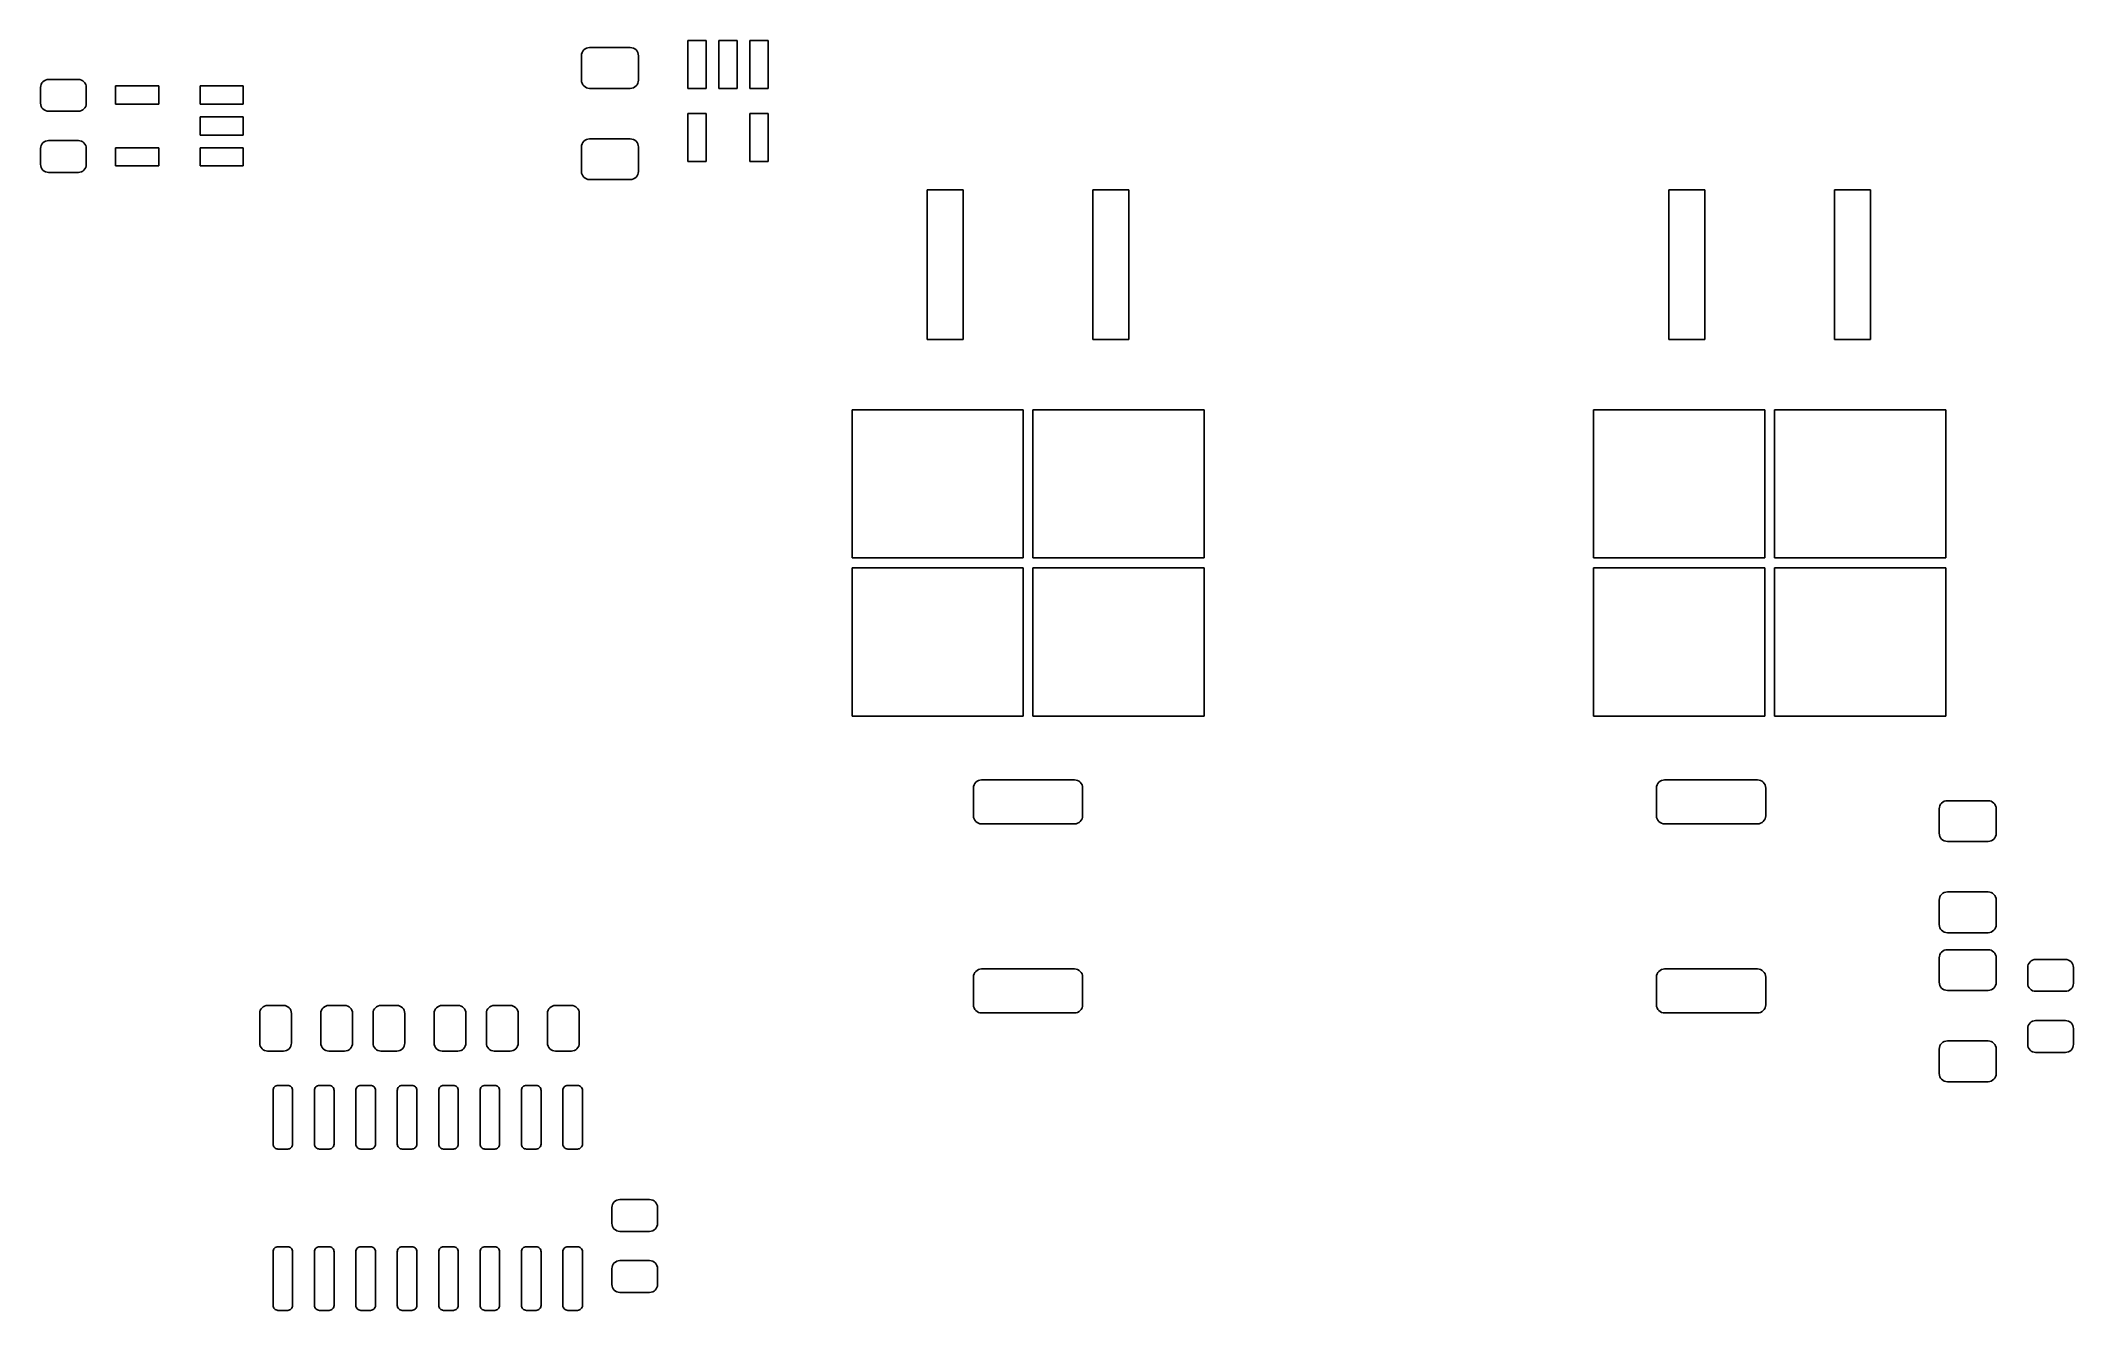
# Model space of a CAD drawing. Extents: x 123 to 185.4, y -112 to -73.1.
import ezdxf

# ---------------------------------------------------------------- set-up
doc = ezdxf.new("R2010")
doc.units = 0
doc.layers.add('BLACK', color=7, linetype='CONTINUOUS')

msp = doc.modelspace()

# ---------------------------------------------------------------- linework, layer by layer
at = {"layer": 'BLACK', "linetype": 'CONTINUOUS'}
for p, q in [((139.587, -73.539), (139.592, -73.4902)), ((139.587, -74.289), (139.587, -73.539)), ((139.592, -73.4902), (139.606, -73.4433)), ((139.606, -73.4433), (139.629, -73.4001)), ((139.629, -73.4001), (139.66, -73.3622)), ((139.66, -73.3622), (139.698, -73.3311)), ((139.698, -73.3311), (139.741, -73.308)), ((139.741, -73.308), (139.788, -73.2938)), ((139.788, -73.2938), (139.837, -73.289)), ((139.837, -73.289), (141.087, -73.289)), ((141.087, -73.289), (141.136, -73.2938)), ((141.136, -73.2938), (141.183, -73.308)), ((141.183, -73.308), (141.226, -73.3311)), ((141.226, -73.3311), (141.264, -73.3622)), ((141.264, -73.3622), (141.295, -73.4001)), ((141.295, -73.4001), (141.318, -73.4433)), ((141.318, -73.4433), (141.332, -73.4902)), ((141.332, -73.4902), (141.337, -73.539)), ((141.337, -73.539), (141.337, -74.289)), ((142.855, -74.549), (142.855, -73.0758)), ((142.855, -73.0758), (143.413, -73.0758)), ((143.413, -73.0758), (143.413, -74.549)), ((143.805, -74.549), (143.805, -73.0758)), ((143.805, -73.0758), (144.363, -73.0758)), ((144.363, -73.0758), (144.363, -74.549)), ((144.755, -74.549), (144.755, -73.0758)), ((144.755, -73.0758), (145.313, -73.0758)), ((145.313, -73.0758), (145.313, -74.549)), ((122.998, -74.5108), (123.003, -74.4632)), ((122.998, -74.9982), (122.998, -74.5108)), ((123.003, -74.4632), (123.017, -74.4175)), ((123.017, -74.4175), (123.039, -74.3753)), ((123.039, -74.3753), (123.069, -74.3384)), ((123.069, -74.3384), (123.106, -74.3081)), ((123.106, -74.3081), (123.148, -74.2856)), ((123.148, -74.2856), (123.194, -74.2717)), ((123.194, -74.2717), (123.242, -74.267)), ((123.242, -74.267), (124.154, -74.267)), ((124.154, -74.267), (124.202, -74.2717)), ((124.202, -74.2717), (124.248, -74.2856)), ((124.248, -74.2856), (124.29, -74.3081)), ((124.29, -74.3081), (124.327, -74.3384)), ((124.327, -74.3384), (124.357, -74.3753)), ((124.357, -74.3753), (124.379, -74.4175)), ((124.379, -74.4175), (124.393, -74.4632)), ((124.393, -74.4632), (124.398, -74.5108)), ((124.398, -74.5108), (124.398, -74.9982)), ((125.298, -75.0214), (125.298, -74.4626)), ((125.298, -74.4626), (126.619, -74.4626)), ((126.619, -74.4626), (126.619, -75.0214)), ((127.889, -75.0214), (127.889, -74.4626)), ((127.889, -74.4626), (129.21, -74.4626)), ((129.21, -74.4626), (129.21, -75.0214)), ((139.592, -74.3378), (139.587, -74.289)), ((139.606, -74.3847), (139.592, -74.3378)), ((139.629, -74.4279), (139.606, -74.3847)), ((139.66, -74.4658), (139.629, -74.4279)), ((139.698, -74.4969), (139.66, -74.4658)), ((139.741, -74.52), (139.698, -74.4969)), ((139.788, -74.5342), (139.741, -74.52)), ((139.837, -74.539), (139.788, -74.5342)), ((141.087, -74.539), (139.837, -74.539)), ((141.136, -74.5342), (141.087, -74.539)), ((141.183, -74.52), (141.136, -74.5342)), ((141.226, -74.4969), (141.183, -74.52)), ((141.264, -74.4658), (141.226, -74.4969)), ((141.295, -74.4279), (141.264, -74.4658)), ((141.318, -74.3847), (141.295, -74.4279)), ((141.332, -74.3378), (141.318, -74.3847)), ((141.337, -74.289), (141.332, -74.3378)), ((143.413, -74.549), (142.855, -74.549)), ((144.363, -74.549), (143.805, -74.549)), ((145.313, -74.549), (144.755, -74.549)), ((123.003, -75.0458), (122.998, -74.9982)), ((123.017, -75.0915), (123.003, -75.0458)), ((123.039, -75.1337), (123.017, -75.0915)), ((123.069, -75.1706), (123.039, -75.1337)), ((123.106, -75.2009), (123.069, -75.1706)), ((123.148, -75.2234), (123.106, -75.2009)), ((123.194, -75.2373), (123.148, -75.2234)), ((123.242, -75.242), (123.194, -75.2373)), ((124.154, -75.242), (123.242, -75.242)), ((124.202, -75.2373), (124.154, -75.242)), ((124.248, -75.2234), (124.202, -75.2373)), ((124.29, -75.2009), (124.248, -75.2234)), ((124.327, -75.1706), (124.29, -75.2009)), ((124.357, -75.1337), (124.327, -75.1706)), ((124.379, -75.0915), (124.357, -75.1337)), ((124.393, -75.0458), (124.379, -75.0915)), ((124.398, -74.9982), (124.393, -75.0458)), ((126.619, -75.0214), (125.298, -75.0214)), ((129.21, -75.0214), (127.889, -75.0214)), ((127.889, -75.9714), (127.889, -75.4126)), ((127.889, -75.4126), (129.21, -75.4126)), ((129.21, -75.4126), (129.21, -75.9714)), ((142.855, -76.7842), (142.855, -75.311)), ((142.855, -75.311), (143.413, -75.311)), ((143.413, -75.311), (143.413, -76.7842)), ((144.755, -76.7842), (144.755, -75.311)), ((144.755, -75.311), (145.313, -75.311)), ((145.313, -75.311), (145.313, -76.7842)), ((129.21, -75.9714), (127.889, -75.9714)), ((122.998, -76.3858), (123.003, -76.3382)), ((122.998, -76.8732), (122.998, -76.3858)), ((123.003, -76.3382), (123.017, -76.2925)), ((123.017, -76.2925), (123.039, -76.2503)), ((123.039, -76.2503), (123.069, -76.2134)), ((123.069, -76.2134), (123.106, -76.1831)), ((123.106, -76.1831), (123.148, -76.1606)), ((123.148, -76.1606), (123.194, -76.1467)), ((123.194, -76.1467), (123.242, -76.142)), ((123.242, -76.142), (124.154, -76.142)), ((124.154, -76.142), (124.202, -76.1467)), ((124.202, -76.1467), (124.248, -76.1606)), ((124.248, -76.1606), (124.29, -76.1831)), ((124.29, -76.1831), (124.327, -76.2134)), ((124.327, -76.2134), (124.357, -76.2503)), ((124.357, -76.2503), (124.379, -76.2925)), ((124.379, -76.2925), (124.393, -76.3382)), ((124.393, -76.3382), (124.398, -76.3858)), ((124.398, -76.3858), (124.398, -76.8732)), ((125.298, -76.9214), (125.298, -76.3626)), ((125.298, -76.3626), (126.619, -76.3626)), ((126.619, -76.3626), (126.619, -76.9214)), ((127.889, -76.9214), (127.889, -76.3626)), ((127.889, -76.3626), (129.21, -76.3626)), ((129.21, -76.3626), (129.21, -76.9214)), ((139.587, -76.339), (139.592, -76.2902)), ((139.587, -77.089), (139.587, -76.339)), ((139.592, -76.2902), (139.606, -76.2433)), ((139.606, -76.2433), (139.629, -76.2001)), ((139.629, -76.2001), (139.66, -76.1622)), ((139.66, -76.1622), (139.698, -76.1311)), ((139.698, -76.1311), (139.741, -76.108)), ((139.741, -76.108), (139.788, -76.0938)), ((139.788, -76.0938), (139.837, -76.089)), ((139.837, -76.089), (141.087, -76.089)), ((141.087, -76.089), (141.136, -76.0938)), ((141.136, -76.0938), (141.183, -76.108)), ((141.183, -76.108), (141.226, -76.1311)), ((141.226, -76.1311), (141.264, -76.1622)), ((141.264, -76.1622), (141.295, -76.2001)), ((141.295, -76.2001), (141.318, -76.2433)), ((141.318, -76.2433), (141.332, -76.2902)), ((141.332, -76.2902), (141.337, -76.339)), ((141.337, -76.339), (141.337, -77.089)), ((123.003, -76.9208), (122.998, -76.8732)), ((123.017, -76.9665), (123.003, -76.9208)), ((123.039, -77.0087), (123.017, -76.9665)), ((123.069, -77.0456), (123.039, -77.0087)), ((123.106, -77.0759), (123.069, -77.0456)), ((123.148, -77.0984), (123.106, -77.0759)), ((123.194, -77.1123), (123.148, -77.0984)), ((123.242, -77.117), (123.194, -77.1123)), ((124.154, -77.117), (123.242, -77.117)), ((124.202, -77.1123), (124.154, -77.117)), ((124.248, -77.0984), (124.202, -77.1123)), ((124.29, -77.0759), (124.248, -77.0984)), ((124.327, -77.0456), (124.29, -77.0759)), ((124.357, -77.0087), (124.327, -77.0456)), ((124.379, -76.9665), (124.357, -77.0087)), ((124.393, -76.9208), (124.379, -76.9665)), ((124.398, -76.8732), (124.393, -76.9208)), ((126.619, -76.9214), (125.298, -76.9214)), ((129.21, -76.9214), (127.889, -76.9214)), ((139.592, -77.1378), (139.587, -77.089)), ((139.606, -77.1847), (139.592, -77.1378)), ((139.629, -77.2279), (139.606, -77.1847)), ((139.66, -77.2658), (139.629, -77.2279)), ((139.698, -77.2969), (139.66, -77.2658)), ((139.741, -77.32), (139.698, -77.2969)), ((139.788, -77.3342), (139.741, -77.32)), ((141.183, -77.32), (141.136, -77.3342)), ((141.226, -77.2969), (141.183, -77.32)), ((141.264, -77.2658), (141.226, -77.2969)), ((141.295, -77.2279), (141.264, -77.2658)), ((141.318, -77.1847), (141.295, -77.2279)), ((141.332, -77.1378), (141.318, -77.1847)), ((141.337, -77.089), (141.332, -77.1378)), ((143.413, -76.7842), (142.855, -76.7842)), ((145.313, -76.7842), (144.755, -76.7842)), ((139.837, -77.339), (139.788, -77.3342)), ((141.087, -77.339), (139.837, -77.339)), ((141.136, -77.3342), (141.087, -77.339)), ((150.199, -82.25), (150.199, -77.65)), ((150.199, -77.65), (151.299, -77.65)), ((151.299, -77.65), (151.299, -82.25)), ((155.279, -82.25), (155.279, -77.65)), ((155.279, -77.65), (156.379, -77.65)), ((156.379, -77.65), (156.379, -82.25)), ((172.951, -82.25), (172.951, -77.65)), ((172.951, -77.65), (174.051, -77.65)), ((174.051, -77.65), (174.051, -82.25)), ((178.031, -82.25), (178.031, -77.65)), ((178.031, -77.65), (179.131, -77.65)), ((179.131, -77.65), (179.131, -82.25)), ((151.299, -82.25), (150.199, -82.25)), ((156.379, -82.25), (155.279, -82.25)), ((174.051, -82.25), (172.951, -82.25)), ((179.131, -82.25), (178.031, -82.25)), ((147.889, -88.95), (147.889, -84.4)), ((147.889, -84.4), (153.139, -84.4)), ((153.139, -84.4), (153.139, -88.95)), ((153.439, -88.95), (153.439, -84.4)), ((153.439, -84.4), (158.689, -84.4)), ((158.689, -84.4), (158.689, -88.95)), ((170.641, -88.95), (170.641, -84.4)), ((170.641, -84.4), (175.891, -84.4)), ((175.891, -84.4), (175.891, -88.95)), ((176.191, -88.95), (176.191, -84.4)), ((176.191, -84.4), (181.441, -84.4)), ((181.441, -84.4), (181.441, -88.95)), ((153.139, -88.95), (147.889, -88.95)), ((158.689, -88.95), (153.439, -88.95)), ((175.891, -88.95), (170.641, -88.95)), ((181.441, -88.95), (176.191, -88.95)), ((147.889, -93.8), (147.889, -89.25)), ((147.889, -89.25), (153.139, -89.25)), ((153.139, -89.25), (153.139, -93.8)), ((153.439, -93.8), (153.439, -89.25)), ((153.439, -89.25), (158.689, -89.25)), ((158.689, -89.25), (158.689, -93.8)), ((170.641, -93.8), (170.641, -89.25)), ((170.641, -89.25), (175.891, -89.25)), ((175.891, -89.25), (175.891, -93.8)), ((176.191, -93.8), (176.191, -89.25)), ((176.191, -89.25), (181.441, -89.25)), ((181.441, -89.25), (181.441, -93.8)), ((153.139, -93.8), (147.889, -93.8)), ((158.689, -93.8), (153.439, -93.8)), ((175.891, -93.8), (170.641, -93.8)), ((181.441, -93.8), (176.191, -93.8)), ((151.614, -96.01), (151.619, -95.9612)), ((151.614, -96.86), (151.614, -96.01)), ((151.619, -95.9612), (151.633, -95.9143)), ((151.633, -95.9143), (151.656, -95.8711)), ((151.656, -95.8711), (151.687, -95.8332)), ((151.687, -95.8332), (151.725, -95.8021)), ((151.725, -95.8021), (151.768, -95.779)), ((151.768, -95.779), (151.815, -95.7648)), ((151.815, -95.7648), (151.864, -95.76)), ((151.864, -95.76), (154.714, -95.76)), ((154.714, -95.76), (154.763, -95.7648)), ((154.763, -95.7648), (154.81, -95.779)), ((154.81, -95.779), (154.853, -95.8021)), ((154.853, -95.8021), (154.891, -95.8332)), ((154.891, -95.8332), (154.922, -95.8711)), ((154.922, -95.8711), (154.945, -95.9143)), ((154.945, -95.9143), (154.959, -95.9612)), ((154.959, -95.9612), (154.964, -96.01)), ((154.964, -96.01), (154.964, -96.86)), ((172.569, -96.01), (172.574, -95.9612)), ((172.569, -96.86), (172.569, -96.01)), ((172.574, -95.9612), (172.588, -95.9143)), ((172.588, -95.9143), (172.611, -95.8711)), ((172.611, -95.8711), (172.642, -95.8332)), ((172.642, -95.8332), (172.68, -95.8021)), ((172.68, -95.8021), (172.723, -95.779)), ((172.723, -95.779), (172.77, -95.7648)), ((172.77, -95.7648), (172.819, -95.76)), ((172.819, -95.76), (175.669, -95.76)), ((175.669, -95.76), (175.718, -95.7648)), ((175.718, -95.7648), (175.765, -95.779)), ((175.765, -95.779), (175.808, -95.8021)), ((175.808, -95.8021), (175.846, -95.8332)), ((175.846, -95.8332), (175.877, -95.8711)), ((175.877, -95.8711), (175.9, -95.9143)), ((175.9, -95.9143), (175.914, -95.9612)), ((175.914, -95.9612), (175.919, -96.01)), ((175.919, -96.01), (175.919, -96.86)), ((181.243, -96.647), (181.248, -96.5982)), ((181.243, -97.397), (181.243, -96.647)), ((181.248, -96.5982), (181.262, -96.5513)), ((181.262, -96.5513), (181.285, -96.5081)), ((181.285, -96.5081), (181.316, -96.4702)), ((181.316, -96.4702), (181.354, -96.4391)), ((181.354, -96.4391), (181.397, -96.416)), ((181.397, -96.416), (181.444, -96.4018)), ((181.444, -96.4018), (181.493, -96.397)), ((181.493, -96.397), (182.743, -96.397)), ((182.743, -96.397), (182.792, -96.4018)), ((182.792, -96.4018), (182.839, -96.416)), ((182.839, -96.416), (182.882, -96.4391)), ((182.882, -96.4391), (182.92, -96.4702)), ((182.92, -96.4702), (182.951, -96.5081)), ((182.951, -96.5081), (182.974, -96.5513)), ((182.974, -96.5513), (182.988, -96.5982)), ((182.988, -96.5982), (182.993, -96.647)), ((182.993, -96.647), (182.993, -97.397)), ((151.619, -96.9088), (151.614, -96.86)), ((151.633, -96.9557), (151.619, -96.9088)), ((151.656, -96.9989), (151.633, -96.9557)), ((151.687, -97.0368), (151.656, -96.9989)), ((151.725, -97.0679), (151.687, -97.0368)), ((151.768, -97.091), (151.725, -97.0679)), ((151.815, -97.1052), (151.768, -97.091)), ((151.864, -97.11), (151.815, -97.1052)), ((154.714, -97.11), (151.864, -97.11)), ((154.763, -97.1052), (154.714, -97.11)), ((154.81, -97.091), (154.763, -97.1052)), ((154.853, -97.0679), (154.81, -97.091)), ((154.891, -97.0368), (154.853, -97.0679)), ((154.922, -96.9989), (154.891, -97.0368)), ((154.945, -96.9557), (154.922, -96.9989)), ((154.959, -96.9088), (154.945, -96.9557)), ((154.964, -96.86), (154.959, -96.9088)), ((172.574, -96.9088), (172.569, -96.86)), ((172.588, -96.9557), (172.574, -96.9088)), ((172.611, -96.9989), (172.588, -96.9557)), ((172.642, -97.0368), (172.611, -96.9989)), ((172.68, -97.0679), (172.642, -97.0368)), ((172.723, -97.091), (172.68, -97.0679)), ((172.77, -97.1052), (172.723, -97.091)), ((172.819, -97.11), (172.77, -97.1052)), ((175.669, -97.11), (172.819, -97.11)), ((175.718, -97.1052), (175.669, -97.11)), ((175.765, -97.091), (175.718, -97.1052)), ((175.808, -97.0679), (175.765, -97.091)), ((175.846, -97.0368), (175.808, -97.0679)), ((175.877, -96.9989), (175.846, -97.0368)), ((175.9, -96.9557), (175.877, -96.9989)), ((175.914, -96.9088), (175.9, -96.9557)), ((175.919, -96.86), (175.914, -96.9088)), ((181.248, -97.4458), (181.243, -97.397)), ((181.262, -97.4927), (181.248, -97.4458)), ((181.285, -97.5359), (181.262, -97.4927)), ((181.316, -97.5738), (181.285, -97.5359)), ((181.354, -97.6049), (181.316, -97.5738)), ((181.397, -97.628), (181.354, -97.6049)), ((181.444, -97.6422), (181.397, -97.628)), ((181.493, -97.647), (181.444, -97.6422)), ((182.743, -97.647), (181.493, -97.647)), ((182.792, -97.6422), (182.743, -97.647)), ((182.839, -97.628), (182.792, -97.6422)), ((182.882, -97.6049), (182.839, -97.628)), ((182.92, -97.5738), (182.882, -97.6049)), ((182.951, -97.5359), (182.92, -97.5738)), ((182.974, -97.4927), (182.951, -97.5359)), ((182.988, -97.4458), (182.974, -97.4927)), ((182.993, -97.397), (182.988, -97.4458)), ((181.243, -99.447), (181.248, -99.3982)), ((181.243, -100.197), (181.243, -99.447)), ((181.248, -99.3982), (181.262, -99.3513)), ((181.262, -99.3513), (181.285, -99.3081)), ((181.285, -99.3081), (181.316, -99.2702)), ((181.316, -99.2702), (181.354, -99.2391)), ((181.354, -99.2391), (181.397, -99.216)), ((181.397, -99.216), (181.444, -99.2018)), ((181.444, -99.2018), (181.493, -99.197)), ((181.493, -99.197), (182.743, -99.197)), ((182.743, -99.197), (182.792, -99.2018)), ((182.792, -99.2018), (182.839, -99.216)), ((182.839, -99.216), (182.882, -99.2391)), ((182.882, -99.2391), (182.92, -99.2702)), ((182.92, -99.2702), (182.951, -99.3081)), ((182.951, -99.3081), (182.974, -99.3513)), ((182.974, -99.3513), (182.988, -99.3982)), ((182.988, -99.3982), (182.993, -99.447)), ((182.993, -99.447), (182.993, -100.197)), ((181.248, -100.246), (181.243, -100.197)), ((181.262, -100.293), (181.248, -100.246)), ((181.285, -100.336), (181.262, -100.293)), ((181.316, -100.374), (181.285, -100.336)), ((181.354, -100.405), (181.316, -100.374)), ((182.92, -100.374), (182.882, -100.405)), ((182.951, -100.336), (182.92, -100.374)), ((182.974, -100.293), (182.951, -100.336)), ((182.988, -100.246), (182.974, -100.293)), ((182.993, -100.197), (182.988, -100.246)), ((181.316, -101.042), (181.354, -101.011)), ((181.397, -100.428), (181.354, -100.405)), ((181.354, -101.011), (181.397, -100.988)), ((181.444, -100.442), (181.397, -100.428)), ((181.397, -100.988), (181.444, -100.974)), ((181.493, -100.447), (181.444, -100.442)), ((181.444, -100.974), (181.493, -100.969)), ((182.743, -100.447), (181.493, -100.447)), ((181.493, -100.969), (182.743, -100.969)), ((182.792, -100.442), (182.743, -100.447)), ((182.743, -100.969), (182.792, -100.974)), ((182.839, -100.428), (182.792, -100.442)), ((182.792, -100.974), (182.839, -100.988)), ((182.882, -100.405), (182.839, -100.428)), ((182.839, -100.988), (182.882, -101.011)), ((182.882, -101.011), (182.92, -101.042)), ((151.656, -101.671), (151.687, -101.633)), ((151.687, -101.633), (151.725, -101.602)), ((151.725, -101.602), (151.768, -101.579)), ((151.768, -101.579), (151.815, -101.565)), ((151.815, -101.565), (151.864, -101.56)), ((151.864, -101.56), (154.714, -101.56)), ((154.714, -101.56), (154.763, -101.565)), ((154.763, -101.565), (154.81, -101.579)), ((154.81, -101.579), (154.853, -101.602)), ((154.853, -101.602), (154.891, -101.633)), ((154.891, -101.633), (154.922, -101.671)), ((172.611, -101.671), (172.642, -101.633)), ((172.642, -101.633), (172.68, -101.602)), ((172.68, -101.602), (172.723, -101.579)), ((172.723, -101.579), (172.77, -101.565)), ((172.77, -101.565), (172.819, -101.56)), ((172.819, -101.56), (175.669, -101.56)), ((175.669, -101.56), (175.718, -101.565)), ((175.718, -101.565), (175.765, -101.579)), ((175.765, -101.579), (175.808, -101.602)), ((175.808, -101.602), (175.846, -101.633)), ((175.846, -101.633), (175.877, -101.671)), ((181.243, -101.219), (181.248, -101.17)), ((181.243, -101.969), (181.243, -101.219)), ((181.248, -101.17), (181.262, -101.123)), ((181.262, -101.123), (181.285, -101.08)), ((181.285, -101.08), (181.316, -101.042)), ((182.92, -101.042), (182.951, -101.08)), ((182.951, -101.08), (182.974, -101.123)), ((182.974, -101.123), (182.988, -101.17)), ((182.988, -101.17), (182.993, -101.219)), ((182.993, -101.219), (182.993, -101.969)), ((183.958, -101.513), (183.963, -101.466)), ((183.958, -102.001), (183.958, -101.513)), ((183.963, -101.466), (183.977, -101.42)), ((183.977, -101.42), (183.999, -101.378)), ((183.999, -101.378), (184.029, -101.341)), ((184.029, -101.341), (184.066, -101.311)), ((184.066, -101.311), (184.108, -101.288)), ((184.108, -101.288), (184.154, -101.274)), ((184.154, -101.274), (184.202, -101.269)), ((184.202, -101.269), (185.114, -101.269)), ((185.114, -101.269), (185.162, -101.274)), ((185.162, -101.274), (185.208, -101.288)), ((185.208, -101.288), (185.25, -101.311)), ((185.25, -101.311), (185.287, -101.341)), ((185.287, -101.341), (185.317, -101.378)), ((185.317, -101.378), (185.339, -101.42)), ((185.339, -101.42), (185.353, -101.466)), ((185.353, -101.466), (185.358, -101.513)), ((185.358, -101.513), (185.358, -102.001)), ((151.614, -101.81), (151.619, -101.761)), ((151.614, -102.66), (151.614, -101.81)), ((151.619, -101.761), (151.633, -101.714)), ((151.633, -101.714), (151.656, -101.671)), ((154.922, -101.671), (154.945, -101.714)), ((154.945, -101.714), (154.959, -101.761)), ((154.959, -101.761), (154.964, -101.81)), ((154.964, -101.81), (154.964, -102.66)), ((172.569, -101.81), (172.574, -101.761)), ((172.569, -102.66), (172.569, -101.81)), ((172.574, -101.761), (172.588, -101.714)), ((172.588, -101.714), (172.611, -101.671)), ((175.877, -101.671), (175.9, -101.714)), ((175.9, -101.714), (175.914, -101.761)), ((175.914, -101.761), (175.919, -101.81)), ((175.919, -101.81), (175.919, -102.66)), ((181.248, -102.018), (181.243, -101.969)), ((181.262, -102.065), (181.248, -102.018)), ((181.285, -102.108), (181.262, -102.065)), ((181.316, -102.146), (181.285, -102.108)), ((181.354, -102.177), (181.316, -102.146)), ((181.397, -102.2), (181.354, -102.177)), ((181.444, -102.214), (181.397, -102.2)), ((181.493, -102.219), (181.444, -102.214)), ((182.743, -102.219), (181.493, -102.219)), ((182.792, -102.214), (182.743, -102.219)), ((182.839, -102.2), (182.792, -102.214)), ((182.882, -102.177), (182.839, -102.2)), ((182.92, -102.146), (182.882, -102.177)), ((182.951, -102.108), (182.92, -102.146)), ((182.974, -102.065), (182.951, -102.108)), ((182.988, -102.018), (182.974, -102.065)), ((182.993, -101.969), (182.988, -102.018)), ((183.963, -102.048), (183.958, -102.001)), ((183.977, -102.094), (183.963, -102.048)), ((183.999, -102.136), (183.977, -102.094)), ((184.029, -102.173), (183.999, -102.136)), ((184.066, -102.203), (184.029, -102.173)), ((184.108, -102.226), (184.066, -102.203)), ((184.154, -102.24), (184.108, -102.226)), ((184.202, -102.245), (184.154, -102.24)), ((185.114, -102.245), (184.202, -102.245)), ((185.162, -102.24), (185.114, -102.245)), ((185.208, -102.226), (185.162, -102.24)), ((185.25, -102.203), (185.208, -102.226)), ((185.287, -102.173), (185.25, -102.203)), ((185.317, -102.136), (185.287, -102.173)), ((185.339, -102.094), (185.317, -102.136)), ((185.353, -102.048), (185.339, -102.094)), ((185.358, -102.001), (185.353, -102.048)), ((129.718, -102.922), (129.722, -102.874)), ((129.722, -102.874), (129.736, -102.828)), ((129.736, -102.828), (129.759, -102.786)), ((129.759, -102.786), (129.789, -102.749)), ((129.789, -102.749), (129.826, -102.719)), ((129.826, -102.719), (129.868, -102.697)), ((129.868, -102.697), (129.914, -102.683)), ((129.914, -102.683), (129.961, -102.678)), ((129.961, -102.678), (130.449, -102.678)), ((130.449, -102.678), (130.496, -102.683)), ((130.496, -102.683), (130.542, -102.697)), ((130.542, -102.697), (130.584, -102.719)), ((130.584, -102.719), (130.621, -102.749)), ((130.621, -102.749), (130.651, -102.786)), ((130.651, -102.786), (130.674, -102.828)), ((130.674, -102.828), (130.688, -102.874)), ((130.688, -102.874), (130.692, -102.922)), ((131.593, -102.922), (131.597, -102.874)), ((131.597, -102.874), (131.611, -102.828)), ((131.611, -102.828), (131.634, -102.786)), ((131.634, -102.786), (131.664, -102.749)), ((131.664, -102.749), (131.701, -102.719)), ((131.701, -102.719), (131.743, -102.697)), ((131.743, -102.697), (131.789, -102.683)), ((131.789, -102.683), (131.836, -102.678)), ((131.836, -102.678), (132.324, -102.678)), ((132.324, -102.678), (132.371, -102.683)), ((132.371, -102.683), (132.417, -102.697)), ((132.417, -102.697), (132.459, -102.719)), ((132.459, -102.719), (132.496, -102.749)), ((132.496, -102.749), (132.526, -102.786)), ((132.526, -102.786), (132.549, -102.828)), ((132.549, -102.828), (132.563, -102.874)), ((132.563, -102.874), (132.567, -102.922)), ((133.195, -102.922), (133.2, -102.874)), ((133.2, -102.874), (133.214, -102.828)), ((133.214, -102.828), (133.236, -102.786)), ((133.236, -102.786), (133.266, -102.749)), ((133.266, -102.749), (133.303, -102.719)), ((133.303, -102.719), (133.345, -102.697)), ((133.345, -102.697), (133.391, -102.683)), ((133.391, -102.683), (133.439, -102.678)), ((133.439, -102.678), (133.926, -102.678)), ((133.926, -102.678), (133.974, -102.683)), ((133.974, -102.683), (134.02, -102.697)), ((134.02, -102.697), (134.062, -102.719)), ((134.062, -102.719), (134.099, -102.749)), ((134.099, -102.749), (134.129, -102.786)), ((134.129, -102.786), (134.151, -102.828)), ((134.151, -102.828), (134.165, -102.874)), ((134.165, -102.874), (134.17, -102.922)), ((135.07, -102.922), (135.075, -102.874)), ((135.075, -102.874), (135.089, -102.828)), ((135.089, -102.828), (135.111, -102.786)), ((135.111, -102.786), (135.141, -102.749)), ((135.141, -102.749), (135.178, -102.719)), ((135.178, -102.719), (135.22, -102.697)), ((135.22, -102.697), (135.266, -102.683)), ((135.266, -102.683), (135.314, -102.678)), ((135.314, -102.678), (135.801, -102.678)), ((135.801, -102.678), (135.849, -102.683)), ((135.849, -102.683), (135.895, -102.697)), ((135.895, -102.697), (135.937, -102.719)), ((135.937, -102.719), (135.974, -102.749)), ((135.974, -102.749), (136.004, -102.786)), ((136.004, -102.786), (136.026, -102.828)), ((136.026, -102.828), (136.04, -102.874)), ((136.04, -102.874), (136.045, -102.922)), ((136.672, -102.922), (136.677, -102.874)), ((136.677, -102.874), (136.691, -102.828)), ((136.691, -102.828), (136.714, -102.786)), ((136.714, -102.786), (136.744, -102.749)), ((136.744, -102.749), (136.781, -102.719)), ((136.781, -102.719), (136.823, -102.697)), ((136.823, -102.697), (136.869, -102.683)), ((136.869, -102.683), (136.916, -102.678)), ((136.916, -102.678), (137.404, -102.678)), ((137.404, -102.678), (137.451, -102.683)), ((137.451, -102.683), (137.497, -102.697)), ((137.497, -102.697), (137.539, -102.719)), ((137.539, -102.719), (137.576, -102.749)), ((137.576, -102.749), (137.606, -102.786)), ((137.606, -102.786), (137.629, -102.828)), ((137.629, -102.828), (137.643, -102.874)), ((137.643, -102.874), (137.648, -102.922)), ((138.547, -102.922), (138.552, -102.874)), ((138.552, -102.874), (138.566, -102.828)), ((138.566, -102.828), (138.589, -102.786)), ((138.589, -102.786), (138.619, -102.749)), ((138.619, -102.749), (138.656, -102.719)), ((138.656, -102.719), (138.698, -102.697)), ((138.698, -102.697), (138.744, -102.683)), ((138.744, -102.683), (138.791, -102.678)), ((138.791, -102.678), (139.279, -102.678)), ((139.279, -102.678), (139.326, -102.683)), ((139.326, -102.683), (139.372, -102.697)), ((139.372, -102.697), (139.414, -102.719)), ((139.414, -102.719), (139.451, -102.749)), ((139.451, -102.749), (139.481, -102.786)), ((139.481, -102.786), (139.504, -102.828)), ((139.504, -102.828), (139.518, -102.874)), ((139.518, -102.874), (139.522, -102.922)), ((151.619, -102.709), (151.614, -102.66)), ((151.633, -102.756), (151.619, -102.709)), ((151.656, -102.799), (151.633, -102.756)), ((151.687, -102.837), (151.656, -102.799)), ((151.725, -102.868), (151.687, -102.837)), ((151.768, -102.891), (151.725, -102.868)), ((151.815, -102.905), (151.768, -102.891)), ((154.81, -102.891), (154.763, -102.905)), ((154.853, -102.868), (154.81, -102.891)), ((154.891, -102.837), (154.853, -102.868)), ((154.922, -102.799), (154.891, -102.837)), ((154.945, -102.756), (154.922, -102.799)), ((154.959, -102.709), (154.945, -102.756)), ((154.964, -102.66), (154.959, -102.709)), ((172.574, -102.709), (172.569, -102.66)), ((172.588, -102.756), (172.574, -102.709)), ((172.611, -102.799), (172.588, -102.756)), ((172.642, -102.837), (172.611, -102.799)), ((172.68, -102.868), (172.642, -102.837)), ((172.723, -102.891), (172.68, -102.868)), ((172.77, -102.905), (172.723, -102.891)), ((175.765, -102.891), (175.718, -102.905)), ((175.808, -102.868), (175.765, -102.891)), ((175.846, -102.837), (175.808, -102.868)), ((175.877, -102.799), (175.846, -102.837)), ((175.9, -102.756), (175.877, -102.799)), ((175.914, -102.709), (175.9, -102.756)), ((175.919, -102.66), (175.914, -102.709)), ((129.718, -103.834), (129.718, -102.922)), ((130.692, -102.922), (130.692, -103.834)), ((131.593, -103.834), (131.593, -102.922)), ((132.567, -102.922), (132.567, -103.834)), ((133.195, -103.834), (133.195, -102.922)), ((134.17, -102.922), (134.17, -103.834)), ((135.07, -103.834), (135.07, -102.922)), ((136.045, -102.922), (136.045, -103.834)), ((136.672, -103.834), (136.672, -102.922)), ((137.648, -102.922), (137.648, -103.834)), ((138.547, -103.834), (138.547, -102.922)), ((139.522, -102.922), (139.522, -103.834)), ((151.864, -102.91), (151.815, -102.905)), ((154.714, -102.91), (151.864, -102.91)), ((154.763, -102.905), (154.714, -102.91)), ((172.819, -102.91), (172.77, -102.905)), ((175.669, -102.91), (172.819, -102.91)), ((175.718, -102.905), (175.669, -102.91)), ((183.958, -103.388), (183.963, -103.341)), ((183.958, -103.876), (183.958, -103.388)), ((183.963, -103.341), (183.977, -103.295)), ((183.977, -103.295), (183.999, -103.253)), ((183.999, -103.253), (184.029, -103.216)), ((184.029, -103.216), (184.066, -103.186)), ((184.066, -103.186), (184.108, -103.163)), ((184.108, -103.163), (184.154, -103.149)), ((184.154, -103.149), (184.202, -103.144)), ((184.202, -103.144), (185.114, -103.144)), ((185.114, -103.144), (185.162, -103.149)), ((185.162, -103.149), (185.208, -103.163)), ((185.208, -103.163), (185.25, -103.186)), ((185.25, -103.186), (185.287, -103.216)), ((185.287, -103.216), (185.317, -103.253)), ((185.317, -103.253), (185.339, -103.295)), ((185.339, -103.295), (185.353, -103.341)), ((185.353, -103.341), (185.358, -103.388)), ((185.358, -103.388), (185.358, -103.876)), ((129.722, -103.882), (129.718, -103.834)), ((129.736, -103.928), (129.722, -103.882)), ((129.759, -103.97), (129.736, -103.928)), ((129.789, -104.007), (129.759, -103.97)), ((129.826, -104.037), (129.789, -104.007)), ((129.868, -104.059), (129.826, -104.037)), ((129.914, -104.073), (129.868, -104.059)), ((129.961, -104.078), (129.914, -104.073)), ((130.449, -104.078), (129.961, -104.078)), ((130.496, -104.073), (130.449, -104.078)), ((130.542, -104.059), (130.496, -104.073)), ((130.584, -104.037), (130.542, -104.059)), ((130.621, -104.007), (130.584, -104.037)), ((130.651, -103.97), (130.621, -104.007)), ((130.674, -103.928), (130.651, -103.97)), ((130.688, -103.882), (130.674, -103.928)), ((130.692, -103.834), (130.688, -103.882)), ((131.597, -103.882), (131.593, -103.834)), ((131.611, -103.928), (131.597, -103.882)), ((131.634, -103.97), (131.611, -103.928)), ((131.664, -104.007), (131.634, -103.97)), ((131.701, -104.037), (131.664, -104.007)), ((131.743, -104.059), (131.701, -104.037)), ((131.789, -104.073), (131.743, -104.059)), ((131.836, -104.078), (131.789, -104.073)), ((132.324, -104.078), (131.836, -104.078)), ((132.371, -104.073), (132.324, -104.078)), ((132.417, -104.059), (132.371, -104.073)), ((132.459, -104.037), (132.417, -104.059)), ((132.496, -104.007), (132.459, -104.037)), ((132.526, -103.97), (132.496, -104.007)), ((132.549, -103.928), (132.526, -103.97)), ((132.563, -103.882), (132.549, -103.928)), ((132.567, -103.834), (132.563, -103.882)), ((133.2, -103.882), (133.195, -103.834)), ((133.214, -103.928), (133.2, -103.882)), ((133.236, -103.97), (133.214, -103.928)), ((133.266, -104.007), (133.236, -103.97)), ((133.303, -104.037), (133.266, -104.007)), ((133.345, -104.059), (133.303, -104.037)), ((133.391, -104.073), (133.345, -104.059)), ((133.439, -104.078), (133.391, -104.073)), ((133.926, -104.078), (133.439, -104.078)), ((133.974, -104.073), (133.926, -104.078)), ((134.02, -104.059), (133.974, -104.073)), ((134.062, -104.037), (134.02, -104.059)), ((134.099, -104.007), (134.062, -104.037)), ((134.129, -103.97), (134.099, -104.007)), ((134.151, -103.928), (134.129, -103.97)), ((134.165, -103.882), (134.151, -103.928)), ((134.17, -103.834), (134.165, -103.882)), ((135.075, -103.882), (135.07, -103.834)), ((135.089, -103.928), (135.075, -103.882)), ((135.111, -103.97), (135.089, -103.928)), ((135.141, -104.007), (135.111, -103.97)), ((135.178, -104.037), (135.141, -104.007)), ((135.22, -104.059), (135.178, -104.037)), ((135.266, -104.073), (135.22, -104.059)), ((135.314, -104.078), (135.266, -104.073)), ((135.801, -104.078), (135.314, -104.078)), ((135.849, -104.073), (135.801, -104.078)), ((135.895, -104.059), (135.849, -104.073)), ((135.937, -104.037), (135.895, -104.059)), ((135.974, -104.007), (135.937, -104.037)), ((136.004, -103.97), (135.974, -104.007)), ((136.026, -103.928), (136.004, -103.97)), ((136.04, -103.882), (136.026, -103.928)), ((136.045, -103.834), (136.04, -103.882)), ((136.677, -103.882), (136.672, -103.834)), ((136.691, -103.928), (136.677, -103.882)), ((136.714, -103.97), (136.691, -103.928)), ((136.744, -104.007), (136.714, -103.97)), ((136.781, -104.037), (136.744, -104.007)), ((136.823, -104.059), (136.781, -104.037)), ((136.869, -104.073), (136.823, -104.059)), ((136.916, -104.078), (136.869, -104.073)), ((137.404, -104.078), (136.916, -104.078)), ((137.451, -104.073), (137.404, -104.078)), ((137.497, -104.059), (137.451, -104.073)), ((137.539, -104.037), (137.497, -104.059)), ((137.576, -104.007), (137.539, -104.037)), ((137.606, -103.97), (137.576, -104.007)), ((137.629, -103.928), (137.606, -103.97)), ((137.643, -103.882), (137.629, -103.928)), ((137.648, -103.834), (137.643, -103.882)), ((138.552, -103.882), (138.547, -103.834)), ((138.566, -103.928), (138.552, -103.882)), ((138.589, -103.97), (138.566, -103.928)), ((138.619, -104.007), (138.589, -103.97)), ((138.656, -104.037), (138.619, -104.007)), ((138.698, -104.059), (138.656, -104.037)), ((138.744, -104.073), (138.698, -104.059)), ((138.791, -104.078), (138.744, -104.073)), ((139.279, -104.078), (138.791, -104.078)), ((139.326, -104.073), (139.279, -104.078)), ((139.372, -104.059), (139.326, -104.073)), ((139.414, -104.037), (139.372, -104.059)), ((139.451, -104.007), (139.414, -104.037)), ((139.481, -103.97), (139.451, -104.007)), ((139.504, -103.928), (139.481, -103.97)), ((139.518, -103.882), (139.504, -103.928)), ((139.522, -103.834), (139.518, -103.882)), ((181.243, -104.019), (181.248, -103.97)), ((181.243, -104.769), (181.243, -104.019)), ((181.248, -103.97), (181.262, -103.923)), ((181.262, -103.923), (181.285, -103.88)), ((181.285, -103.88), (181.316, -103.842)), ((181.316, -103.842), (181.354, -103.811)), ((181.354, -103.811), (181.397, -103.788)), ((181.397, -103.788), (181.444, -103.774)), ((181.444, -103.774), (181.493, -103.769)), ((181.493, -103.769), (182.743, -103.769)), ((182.743, -103.769), (182.792, -103.774)), ((182.792, -103.774), (182.839, -103.788)), ((182.839, -103.788), (182.882, -103.811)), ((182.882, -103.811), (182.92, -103.842)), ((182.92, -103.842), (182.951, -103.88)), ((182.951, -103.88), (182.974, -103.923)), ((182.974, -103.923), (182.988, -103.97)), ((182.988, -103.97), (182.993, -104.019)), ((182.993, -104.019), (182.993, -104.769)), ((183.963, -103.923), (183.958, -103.876)), ((183.977, -103.969), (183.963, -103.923)), ((183.999, -104.011), (183.977, -103.969)), ((184.029, -104.048), (183.999, -104.011)), ((184.066, -104.078), (184.029, -104.048)), ((184.108, -104.101), (184.066, -104.078)), ((184.154, -104.115), (184.108, -104.101)), ((184.202, -104.12), (184.154, -104.115)), ((185.114, -104.12), (184.202, -104.12)), ((185.162, -104.115), (185.114, -104.12)), ((185.208, -104.101), (185.162, -104.115)), ((185.25, -104.078), (185.208, -104.101)), ((185.287, -104.048), (185.25, -104.078)), ((185.317, -104.011), (185.287, -104.048)), ((185.339, -103.969), (185.317, -104.011)), ((185.353, -103.923), (185.339, -103.969)), ((185.358, -103.876), (185.353, -103.923)), ((130.129, -105.285), (130.132, -105.256)), ((130.129, -106.935), (130.129, -105.285)), ((130.132, -105.256), (130.14, -105.228)), ((130.14, -105.228), (130.154, -105.202)), ((130.154, -105.202), (130.173, -105.179)), ((130.173, -105.179), (130.196, -105.16)), ((130.196, -105.16), (130.222, -105.146)), ((130.222, -105.146), (130.25, -105.138)), ((130.25, -105.138), (130.279, -105.135)), ((130.279, -105.135), (130.579, -105.135)), ((130.579, -105.135), (130.608, -105.138)), ((130.608, -105.138), (130.636, -105.146)), ((130.636, -105.146), (130.662, -105.16)), ((130.662, -105.16), (130.685, -105.179)), ((130.685, -105.179), (130.704, -105.202)), ((130.704, -105.202), (130.718, -105.228)), ((130.718, -105.228), (130.726, -105.256)), ((130.726, -105.256), (130.729, -105.285)), ((130.729, -105.285), (130.729, -106.935)), ((131.399, -105.285), (131.402, -105.256)), ((131.399, -106.935), (131.399, -105.285)), ((131.402, -105.256), (131.41, -105.228)), ((131.41, -105.228), (131.424, -105.202)), ((131.424, -105.202), (131.443, -105.179)), ((131.443, -105.179), (131.466, -105.16)), ((131.466, -105.16), (131.492, -105.146)), ((131.492, -105.146), (131.52, -105.138)), ((131.52, -105.138), (131.549, -105.135)), ((131.549, -105.135), (131.849, -105.135)), ((131.849, -105.135), (131.878, -105.138)), ((131.878, -105.138), (131.906, -105.146)), ((131.906, -105.146), (131.932, -105.16)), ((131.932, -105.16), (131.955, -105.179)), ((131.955, -105.179), (131.974, -105.202)), ((131.974, -105.202), (131.988, -105.228)), ((131.988, -105.228), (131.996, -105.256)), ((131.996, -105.256), (131.999, -105.285)), ((131.999, -105.285), (131.999, -106.935)), ((132.669, -105.285), (132.672, -105.256)), ((132.669, -106.935), (132.669, -105.285)), ((132.672, -105.256), (132.68, -105.228)), ((132.68, -105.228), (132.694, -105.202)), ((132.694, -105.202), (132.713, -105.179)), ((132.713, -105.179), (132.736, -105.16)), ((132.736, -105.16), (132.762, -105.146)), ((132.762, -105.146), (132.79, -105.138)), ((132.79, -105.138), (132.819, -105.135)), ((132.819, -105.135), (133.119, -105.135)), ((133.119, -105.135), (133.148, -105.138)), ((133.148, -105.138), (133.176, -105.146)), ((133.176, -105.146), (133.202, -105.16)), ((133.202, -105.16), (133.225, -105.179)), ((133.225, -105.179), (133.244, -105.202)), ((133.244, -105.202), (133.258, -105.228)), ((133.258, -105.228), (133.266, -105.256)), ((133.266, -105.256), (133.269, -105.285)), ((133.269, -105.285), (133.269, -106.935)), ((133.939, -105.285), (133.942, -105.256)), ((133.939, -106.935), (133.939, -105.285)), ((133.942, -105.256), (133.95, -105.228)), ((133.95, -105.228), (133.964, -105.202)), ((133.964, -105.202), (133.983, -105.179)), ((133.983, -105.179), (134.006, -105.16)), ((134.006, -105.16), (134.032, -105.146)), ((134.032, -105.146), (134.06, -105.138)), ((134.06, -105.138), (134.089, -105.135)), ((134.089, -105.135), (134.389, -105.135)), ((134.389, -105.135), (134.418, -105.138)), ((134.418, -105.138), (134.446, -105.146)), ((134.446, -105.146), (134.472, -105.16)), ((134.472, -105.16), (134.495, -105.179)), ((134.495, -105.179), (134.514, -105.202)), ((134.514, -105.202), (134.528, -105.228)), ((134.528, -105.228), (134.536, -105.256)), ((134.536, -105.256), (134.539, -105.285)), ((134.539, -105.285), (134.539, -106.935)), ((135.209, -105.285), (135.212, -105.256)), ((135.209, -106.935), (135.209, -105.285)), ((135.212, -105.256), (135.22, -105.228)), ((135.22, -105.228), (135.234, -105.202)), ((135.234, -105.202), (135.253, -105.179)), ((135.253, -105.179), (135.276, -105.16)), ((135.276, -105.16), (135.302, -105.146)), ((135.302, -105.146), (135.33, -105.138)), ((135.33, -105.138), (135.359, -105.135)), ((135.359, -105.135), (135.659, -105.135)), ((135.659, -105.135), (135.688, -105.138)), ((135.688, -105.138), (135.716, -105.146)), ((135.716, -105.146), (135.742, -105.16)), ((135.742, -105.16), (135.765, -105.179)), ((135.765, -105.179), (135.784, -105.202)), ((135.784, -105.202), (135.798, -105.228)), ((135.798, -105.228), (135.806, -105.256)), ((135.806, -105.256), (135.809, -105.285)), ((135.809, -105.285), (135.809, -106.935)), ((136.479, -105.285), (136.482, -105.256)), ((136.479, -106.935), (136.479, -105.285)), ((136.482, -105.256), (136.49, -105.228)), ((136.49, -105.228), (136.504, -105.202)), ((136.504, -105.202), (136.523, -105.179)), ((136.523, -105.179), (136.546, -105.16)), ((136.546, -105.16), (136.572, -105.146)), ((136.572, -105.146), (136.6, -105.138)), ((136.6, -105.138), (136.629, -105.135)), ((136.629, -105.135), (136.929, -105.135)), ((136.929, -105.135), (136.958, -105.138)), ((136.958, -105.138), (136.986, -105.146)), ((136.986, -105.146), (137.012, -105.16)), ((137.012, -105.16), (137.035, -105.179)), ((137.035, -105.179), (137.054, -105.202)), ((137.054, -105.202), (137.068, -105.228)), ((137.068, -105.228), (137.076, -105.256)), ((137.076, -105.256), (137.079, -105.285)), ((137.079, -105.285), (137.079, -106.935)), ((137.749, -105.285), (137.752, -105.256)), ((137.749, -106.935), (137.749, -105.285)), ((137.752, -105.256), (137.76, -105.228)), ((137.76, -105.228), (137.774, -105.202)), ((137.774, -105.202), (137.793, -105.179)), ((137.793, -105.179), (137.816, -105.16)), ((137.816, -105.16), (137.842, -105.146)), ((137.842, -105.146), (137.87, -105.138)), ((137.87, -105.138), (137.899, -105.135)), ((137.899, -105.135), (138.199, -105.135)), ((138.199, -105.135), (138.228, -105.138)), ((138.228, -105.138), (138.256, -105.146)), ((138.256, -105.146), (138.282, -105.16)), ((138.282, -105.16), (138.305, -105.179)), ((138.305, -105.179), (138.324, -105.202)), ((138.324, -105.202), (138.338, -105.228)), ((138.338, -105.228), (138.346, -105.256)), ((138.346, -105.256), (138.349, -105.285)), ((138.349, -105.285), (138.349, -106.935)), ((139.019, -105.285), (139.022, -105.256)), ((139.019, -106.935), (139.019, -105.285)), ((139.022, -105.256), (139.03, -105.228)), ((139.03, -105.228), (139.044, -105.202)), ((139.044, -105.202), (139.063, -105.179)), ((139.063, -105.179), (139.086, -105.16)), ((139.086, -105.16), (139.112, -105.146)), ((139.112, -105.146), (139.14, -105.138)), ((139.14, -105.138), (139.169, -105.135)), ((139.169, -105.135), (139.469, -105.135)), ((139.469, -105.135), (139.498, -105.138)), ((139.498, -105.138), (139.526, -105.146)), ((139.526, -105.146), (139.552, -105.16)), ((139.552, -105.16), (139.575, -105.179)), ((139.575, -105.179), (139.594, -105.202)), ((139.594, -105.202), (139.608, -105.228)), ((139.608, -105.228), (139.616, -105.256)), ((139.616, -105.256), (139.619, -105.285)), ((139.619, -105.285), (139.619, -106.935)), ((181.248, -104.818), (181.243, -104.769)), ((181.262, -104.865), (181.248, -104.818)), ((181.285, -104.908), (181.262, -104.865)), ((181.316, -104.946), (181.285, -104.908)), ((181.354, -104.977), (181.316, -104.946)), ((181.397, -105), (181.354, -104.977)), ((181.444, -105.014), (181.397, -105)), ((181.493, -105.019), (181.444, -105.014)), ((182.743, -105.019), (181.493, -105.019)), ((182.792, -105.014), (182.743, -105.019)), ((182.839, -105), (182.792, -105.014)), ((182.882, -104.977), (182.839, -105)), ((182.92, -104.946), (182.882, -104.977)), ((182.951, -104.908), (182.92, -104.946)), ((182.974, -104.865), (182.951, -104.908)), ((182.988, -104.818), (182.974, -104.865)), ((182.993, -104.769), (182.988, -104.818)), ((130.132, -106.964), (130.129, -106.935)), ((130.14, -106.992), (130.132, -106.964)), ((130.154, -107.018), (130.14, -106.992)), ((130.173, -107.041), (130.154, -107.018)), ((130.196, -107.06), (130.173, -107.041)), ((130.222, -107.074), (130.196, -107.06)), ((130.25, -107.082), (130.222, -107.074)), ((130.279, -107.085), (130.25, -107.082)), ((130.579, -107.085), (130.279, -107.085)), ((130.608, -107.082), (130.579, -107.085)), ((130.636, -107.074), (130.608, -107.082)), ((130.662, -107.06), (130.636, -107.074)), ((130.685, -107.041), (130.662, -107.06)), ((130.704, -107.018), (130.685, -107.041)), ((130.718, -106.992), (130.704, -107.018)), ((130.726, -106.964), (130.718, -106.992)), ((130.729, -106.935), (130.726, -106.964)), ((131.402, -106.964), (131.399, -106.935)), ((131.41, -106.992), (131.402, -106.964)), ((131.424, -107.018), (131.41, -106.992)), ((131.443, -107.041), (131.424, -107.018)), ((131.466, -107.06), (131.443, -107.041)), ((131.492, -107.074), (131.466, -107.06)), ((131.52, -107.082), (131.492, -107.074)), ((131.549, -107.085), (131.52, -107.082)), ((131.849, -107.085), (131.549, -107.085)), ((131.878, -107.082), (131.849, -107.085)), ((131.906, -107.074), (131.878, -107.082)), ((131.932, -107.06), (131.906, -107.074)), ((131.955, -107.041), (131.932, -107.06)), ((131.974, -107.018), (131.955, -107.041)), ((131.988, -106.992), (131.974, -107.018)), ((131.996, -106.964), (131.988, -106.992)), ((131.999, -106.935), (131.996, -106.964)), ((132.672, -106.964), (132.669, -106.935)), ((132.68, -106.992), (132.672, -106.964)), ((132.694, -107.018), (132.68, -106.992)), ((132.713, -107.041), (132.694, -107.018)), ((132.736, -107.06), (132.713, -107.041)), ((132.762, -107.074), (132.736, -107.06)), ((132.79, -107.082), (132.762, -107.074)), ((132.819, -107.085), (132.79, -107.082)), ((133.119, -107.085), (132.819, -107.085)), ((133.148, -107.082), (133.119, -107.085)), ((133.176, -107.074), (133.148, -107.082)), ((133.202, -107.06), (133.176, -107.074)), ((133.225, -107.041), (133.202, -107.06)), ((133.244, -107.018), (133.225, -107.041)), ((133.258, -106.992), (133.244, -107.018)), ((133.266, -106.964), (133.258, -106.992)), ((133.269, -106.935), (133.266, -106.964)), ((133.942, -106.964), (133.939, -106.935)), ((133.95, -106.992), (133.942, -106.964)), ((133.964, -107.018), (133.95, -106.992)), ((133.983, -107.041), (133.964, -107.018)), ((134.006, -107.06), (133.983, -107.041)), ((134.032, -107.074), (134.006, -107.06)), ((134.06, -107.082), (134.032, -107.074)), ((134.089, -107.085), (134.06, -107.082)), ((134.389, -107.085), (134.089, -107.085)), ((134.418, -107.082), (134.389, -107.085)), ((134.446, -107.074), (134.418, -107.082)), ((134.472, -107.06), (134.446, -107.074)), ((134.495, -107.041), (134.472, -107.06)), ((134.514, -107.018), (134.495, -107.041)), ((134.528, -106.992), (134.514, -107.018)), ((134.536, -106.964), (134.528, -106.992)), ((134.539, -106.935), (134.536, -106.964)), ((135.212, -106.964), (135.209, -106.935)), ((135.22, -106.992), (135.212, -106.964)), ((135.234, -107.018), (135.22, -106.992)), ((135.253, -107.041), (135.234, -107.018)), ((135.276, -107.06), (135.253, -107.041)), ((135.302, -107.074), (135.276, -107.06)), ((135.33, -107.082), (135.302, -107.074)), ((135.359, -107.085), (135.33, -107.082)), ((135.659, -107.085), (135.359, -107.085)), ((135.688, -107.082), (135.659, -107.085)), ((135.716, -107.074), (135.688, -107.082)), ((135.742, -107.06), (135.716, -107.074)), ((135.765, -107.041), (135.742, -107.06)), ((135.784, -107.018), (135.765, -107.041)), ((135.798, -106.992), (135.784, -107.018)), ((135.806, -106.964), (135.798, -106.992)), ((135.809, -106.935), (135.806, -106.964)), ((136.482, -106.964), (136.479, -106.935)), ((136.49, -106.992), (136.482, -106.964)), ((136.504, -107.018), (136.49, -106.992)), ((136.523, -107.041), (136.504, -107.018)), ((136.546, -107.06), (136.523, -107.041)), ((136.572, -107.074), (136.546, -107.06)), ((136.6, -107.082), (136.572, -107.074)), ((136.629, -107.085), (136.6, -107.082)), ((136.929, -107.085), (136.629, -107.085)), ((136.958, -107.082), (136.929, -107.085)), ((136.986, -107.074), (136.958, -107.082)), ((137.012, -107.06), (136.986, -107.074)), ((137.035, -107.041), (137.012, -107.06)), ((137.054, -107.018), (137.035, -107.041)), ((137.068, -106.992), (137.054, -107.018)), ((137.076, -106.964), (137.068, -106.992)), ((137.079, -106.935), (137.076, -106.964)), ((137.752, -106.964), (137.749, -106.935)), ((137.76, -106.992), (137.752, -106.964)), ((137.774, -107.018), (137.76, -106.992)), ((137.793, -107.041), (137.774, -107.018)), ((137.816, -107.06), (137.793, -107.041)), ((137.842, -107.074), (137.816, -107.06)), ((137.87, -107.082), (137.842, -107.074)), ((137.899, -107.085), (137.87, -107.082)), ((138.199, -107.085), (137.899, -107.085)), ((138.228, -107.082), (138.199, -107.085)), ((138.256, -107.074), (138.228, -107.082)), ((138.282, -107.06), (138.256, -107.074)), ((138.305, -107.041), (138.282, -107.06)), ((138.324, -107.018), (138.305, -107.041)), ((138.338, -106.992), (138.324, -107.018)), ((138.346, -106.964), (138.338, -106.992)), ((138.349, -106.935), (138.346, -106.964)), ((139.022, -106.964), (139.019, -106.935)), ((139.03, -106.992), (139.022, -106.964)), ((139.044, -107.018), (139.03, -106.992)), ((139.063, -107.041), (139.044, -107.018)), ((139.086, -107.06), (139.063, -107.041)), ((139.112, -107.074), (139.086, -107.06)), ((139.14, -107.082), (139.112, -107.074)), ((139.169, -107.085), (139.14, -107.082)), ((139.469, -107.085), (139.169, -107.085)), ((139.498, -107.082), (139.469, -107.085)), ((139.526, -107.074), (139.498, -107.082)), ((139.552, -107.06), (139.526, -107.074)), ((139.575, -107.041), (139.552, -107.06)), ((139.594, -107.018), (139.575, -107.041)), ((139.608, -106.992), (139.594, -107.018)), ((139.616, -106.964), (139.608, -106.992)), ((139.619, -106.935), (139.616, -106.964)), ((140.524, -108.879), (140.529, -108.832)), ((140.524, -109.367), (140.524, -108.879)), ((140.529, -108.832), (140.543, -108.786)), ((140.543, -108.786), (140.565, -108.744)), ((140.565, -108.744), (140.595, -108.707)), ((140.595, -108.707), (140.632, -108.677)), ((140.632, -108.677), (140.674, -108.654)), ((140.674, -108.654), (140.72, -108.64)), ((140.72, -108.64), (140.768, -108.635)), ((140.768, -108.635), (141.68, -108.635)), ((141.68, -108.635), (141.728, -108.64)), ((141.728, -108.64), (141.774, -108.654)), ((141.774, -108.654), (141.816, -108.677)), ((141.816, -108.677), (141.853, -108.707)), ((141.853, -108.707), (141.883, -108.744)), ((141.883, -108.744), (141.905, -108.786)), ((141.905, -108.786), (141.919, -108.832)), ((141.919, -108.832), (141.924, -108.879)), ((141.924, -108.879), (141.924, -109.367)), ((140.529, -109.414), (140.524, -109.367)), ((140.543, -109.46), (140.529, -109.414)), ((140.565, -109.502), (140.543, -109.46)), ((140.595, -109.539), (140.565, -109.502)), ((140.632, -109.569), (140.595, -109.539)), ((140.674, -109.592), (140.632, -109.569)), ((140.72, -109.606), (140.674, -109.592)), ((140.768, -109.611), (140.72, -109.606)), ((141.68, -109.611), (140.768, -109.611)), ((141.728, -109.606), (141.68, -109.611)), ((141.774, -109.592), (141.728, -109.606)), ((141.816, -109.569), (141.774, -109.592)), ((141.853, -109.539), (141.816, -109.569)), ((141.883, -109.502), (141.853, -109.539)), ((141.905, -109.46), (141.883, -109.502)), ((141.919, -109.414), (141.905, -109.46)), ((141.924, -109.367), (141.919, -109.414)), ((130.129, -110.235), (130.132, -110.206)), ((130.129, -111.885), (130.129, -110.235)), ((130.132, -110.206), (130.14, -110.178)), ((130.14, -110.178), (130.154, -110.152)), ((130.154, -110.152), (130.173, -110.129)), ((130.173, -110.129), (130.196, -110.11)), ((130.196, -110.11), (130.222, -110.096)), ((130.222, -110.096), (130.25, -110.088)), ((130.25, -110.088), (130.279, -110.085)), ((130.279, -110.085), (130.579, -110.085)), ((130.579, -110.085), (130.608, -110.088)), ((130.608, -110.088), (130.636, -110.096)), ((130.636, -110.096), (130.662, -110.11)), ((130.662, -110.11), (130.685, -110.129)), ((130.685, -110.129), (130.704, -110.152)), ((130.704, -110.152), (130.718, -110.178)), ((130.718, -110.178), (130.726, -110.206)), ((130.726, -110.206), (130.729, -110.235)), ((130.729, -110.235), (130.729, -111.885)), ((131.399, -110.235), (131.402, -110.206)), ((131.399, -111.885), (131.399, -110.235)), ((131.402, -110.206), (131.41, -110.178)), ((131.41, -110.178), (131.424, -110.152)), ((131.424, -110.152), (131.443, -110.129)), ((131.443, -110.129), (131.466, -110.11)), ((131.466, -110.11), (131.492, -110.096)), ((131.492, -110.096), (131.52, -110.088)), ((131.52, -110.088), (131.549, -110.085)), ((131.549, -110.085), (131.849, -110.085)), ((131.849, -110.085), (131.878, -110.088)), ((131.878, -110.088), (131.906, -110.096)), ((131.906, -110.096), (131.932, -110.11)), ((131.932, -110.11), (131.955, -110.129)), ((131.955, -110.129), (131.974, -110.152)), ((131.974, -110.152), (131.988, -110.178)), ((131.988, -110.178), (131.996, -110.206)), ((131.996, -110.206), (131.999, -110.235)), ((131.999, -110.235), (131.999, -111.885)), ((132.669, -110.235), (132.672, -110.206)), ((132.669, -111.885), (132.669, -110.235)), ((132.672, -110.206), (132.68, -110.178)), ((132.68, -110.178), (132.694, -110.152)), ((132.694, -110.152), (132.713, -110.129)), ((132.713, -110.129), (132.736, -110.11)), ((132.736, -110.11), (132.762, -110.096)), ((132.762, -110.096), (132.79, -110.088)), ((132.79, -110.088), (132.819, -110.085)), ((132.819, -110.085), (133.119, -110.085)), ((133.119, -110.085), (133.148, -110.088)), ((133.148, -110.088), (133.176, -110.096)), ((133.176, -110.096), (133.202, -110.11)), ((133.202, -110.11), (133.225, -110.129)), ((133.225, -110.129), (133.244, -110.152)), ((133.244, -110.152), (133.258, -110.178)), ((133.258, -110.178), (133.266, -110.206)), ((133.266, -110.206), (133.269, -110.235)), ((133.269, -110.235), (133.269, -111.885)), ((133.939, -110.235), (133.942, -110.206)), ((133.939, -111.885), (133.939, -110.235)), ((133.942, -110.206), (133.95, -110.178)), ((133.95, -110.178), (133.964, -110.152)), ((133.964, -110.152), (133.983, -110.129)), ((133.983, -110.129), (134.006, -110.11)), ((134.006, -110.11), (134.032, -110.096)), ((134.032, -110.096), (134.06, -110.088)), ((134.06, -110.088), (134.089, -110.085)), ((134.089, -110.085), (134.389, -110.085)), ((134.389, -110.085), (134.418, -110.088)), ((134.418, -110.088), (134.446, -110.096)), ((134.446, -110.096), (134.472, -110.11)), ((134.472, -110.11), (134.495, -110.129)), ((134.495, -110.129), (134.514, -110.152)), ((134.514, -110.152), (134.528, -110.178)), ((134.528, -110.178), (134.536, -110.206)), ((134.536, -110.206), (134.539, -110.235)), ((134.539, -110.235), (134.539, -111.885)), ((135.209, -110.235), (135.212, -110.206)), ((135.209, -111.885), (135.209, -110.235)), ((135.212, -110.206), (135.22, -110.178)), ((135.22, -110.178), (135.234, -110.152)), ((135.234, -110.152), (135.253, -110.129)), ((135.253, -110.129), (135.276, -110.11)), ((135.276, -110.11), (135.302, -110.096)), ((135.302, -110.096), (135.33, -110.088)), ((135.33, -110.088), (135.359, -110.085)), ((135.359, -110.085), (135.659, -110.085)), ((135.659, -110.085), (135.688, -110.088)), ((135.688, -110.088), (135.716, -110.096)), ((135.716, -110.096), (135.742, -110.11)), ((135.742, -110.11), (135.765, -110.129)), ((135.765, -110.129), (135.784, -110.152)), ((135.784, -110.152), (135.798, -110.178)), ((135.798, -110.178), (135.806, -110.206)), ((135.806, -110.206), (135.809, -110.235)), ((135.809, -110.235), (135.809, -111.885)), ((136.479, -110.235), (136.482, -110.206)), ((136.479, -111.885), (136.479, -110.235)), ((136.482, -110.206), (136.49, -110.178)), ((136.49, -110.178), (136.504, -110.152)), ((136.504, -110.152), (136.523, -110.129)), ((136.523, -110.129), (136.546, -110.11)), ((136.546, -110.11), (136.572, -110.096)), ((136.572, -110.096), (136.6, -110.088)), ((136.6, -110.088), (136.629, -110.085)), ((136.629, -110.085), (136.929, -110.085)), ((136.929, -110.085), (136.958, -110.088)), ((136.958, -110.088), (136.986, -110.096)), ((136.986, -110.096), (137.012, -110.11)), ((137.012, -110.11), (137.035, -110.129)), ((137.035, -110.129), (137.054, -110.152)), ((137.054, -110.152), (137.068, -110.178)), ((137.068, -110.178), (137.076, -110.206)), ((137.076, -110.206), (137.079, -110.235)), ((137.079, -110.235), (137.079, -111.885)), ((137.749, -110.235), (137.752, -110.206)), ((137.749, -111.885), (137.749, -110.235)), ((137.752, -110.206), (137.76, -110.178)), ((137.76, -110.178), (137.774, -110.152)), ((137.774, -110.152), (137.793, -110.129)), ((137.793, -110.129), (137.816, -110.11)), ((137.816, -110.11), (137.842, -110.096)), ((137.842, -110.096), (137.87, -110.088)), ((137.87, -110.088), (137.899, -110.085)), ((137.899, -110.085), (138.199, -110.085)), ((138.199, -110.085), (138.228, -110.088)), ((138.228, -110.088), (138.256, -110.096)), ((138.256, -110.096), (138.282, -110.11)), ((138.282, -110.11), (138.305, -110.129)), ((138.305, -110.129), (138.324, -110.152)), ((138.324, -110.152), (138.338, -110.178)), ((138.338, -110.178), (138.346, -110.206)), ((138.346, -110.206), (138.349, -110.235)), ((138.349, -110.235), (138.349, -111.885)), ((139.019, -110.235), (139.022, -110.206)), ((139.019, -111.885), (139.019, -110.235)), ((139.022, -110.206), (139.03, -110.178)), ((139.03, -110.178), (139.044, -110.152)), ((139.044, -110.152), (139.063, -110.129)), ((139.063, -110.129), (139.086, -110.11)), ((139.086, -110.11), (139.112, -110.096)), ((139.112, -110.096), (139.14, -110.088)), ((139.14, -110.088), (139.169, -110.085)), ((139.169, -110.085), (139.469, -110.085)), ((139.469, -110.085), (139.498, -110.088)), ((139.498, -110.088), (139.526, -110.096)), ((139.526, -110.096), (139.552, -110.11)), ((139.552, -110.11), (139.575, -110.129)), ((139.575, -110.129), (139.594, -110.152)), ((139.594, -110.152), (139.608, -110.178)), ((139.608, -110.178), (139.616, -110.206)), ((139.616, -110.206), (139.619, -110.235)), ((139.619, -110.235), (139.619, -111.885)), ((140.524, -110.754), (140.529, -110.707)), ((140.524, -111.242), (140.524, -110.754)), ((140.529, -110.707), (140.543, -110.661)), ((140.543, -110.661), (140.565, -110.619)), ((140.565, -110.619), (140.595, -110.582)), ((140.595, -110.582), (140.632, -110.552)), ((140.632, -110.552), (140.674, -110.529)), ((140.674, -110.529), (140.72, -110.515)), ((140.72, -110.515), (140.768, -110.51)), ((140.768, -110.51), (141.68, -110.51)), ((141.68, -110.51), (141.728, -110.515)), ((141.728, -110.515), (141.774, -110.529)), ((141.774, -110.529), (141.816, -110.552)), ((141.816, -110.552), (141.853, -110.582)), ((141.853, -110.582), (141.883, -110.619)), ((141.883, -110.619), (141.905, -110.661)), ((141.905, -110.661), (141.919, -110.707)), ((141.919, -110.707), (141.924, -110.754)), ((141.924, -110.754), (141.924, -111.242)), ((140.529, -111.289), (140.524, -111.242)), ((140.543, -111.335), (140.529, -111.289)), ((140.565, -111.377), (140.543, -111.335)), ((140.595, -111.414), (140.565, -111.377)), ((140.632, -111.444), (140.595, -111.414)), ((140.674, -111.467), (140.632, -111.444)), ((140.72, -111.481), (140.674, -111.467)), ((140.768, -111.486), (140.72, -111.481)), ((141.68, -111.486), (140.768, -111.486)), ((141.728, -111.481), (141.68, -111.486)), ((141.774, -111.467), (141.728, -111.481)), ((141.816, -111.444), (141.774, -111.467)), ((141.853, -111.414), (141.816, -111.444)), ((141.883, -111.377), (141.853, -111.414)), ((141.905, -111.335), (141.883, -111.377)), ((141.919, -111.289), (141.905, -111.335)), ((141.924, -111.242), (141.919, -111.289)), ((130.132, -111.914), (130.129, -111.885)), ((130.14, -111.942), (130.132, -111.914)), ((130.154, -111.968), (130.14, -111.942)), ((130.173, -111.991), (130.154, -111.968)), ((130.196, -112.01), (130.173, -111.991)), ((130.222, -112.024), (130.196, -112.01)), ((130.25, -112.032), (130.222, -112.024)), ((130.279, -112.035), (130.25, -112.032)), ((130.579, -112.035), (130.279, -112.035)), ((130.608, -112.032), (130.579, -112.035)), ((130.636, -112.024), (130.608, -112.032)), ((130.662, -112.01), (130.636, -112.024)), ((130.685, -111.991), (130.662, -112.01)), ((130.704, -111.968), (130.685, -111.991)), ((130.718, -111.942), (130.704, -111.968)), ((130.726, -111.914), (130.718, -111.942)), ((130.729, -111.885), (130.726, -111.914)), ((131.402, -111.914), (131.399, -111.885)), ((131.41, -111.942), (131.402, -111.914)), ((131.424, -111.968), (131.41, -111.942)), ((131.443, -111.991), (131.424, -111.968)), ((131.466, -112.01), (131.443, -111.991)), ((131.492, -112.024), (131.466, -112.01)), ((131.52, -112.032), (131.492, -112.024)), ((131.549, -112.035), (131.52, -112.032)), ((131.849, -112.035), (131.549, -112.035)), ((131.878, -112.032), (131.849, -112.035)), ((131.906, -112.024), (131.878, -112.032)), ((131.932, -112.01), (131.906, -112.024)), ((131.955, -111.991), (131.932, -112.01)), ((131.974, -111.968), (131.955, -111.991)), ((131.988, -111.942), (131.974, -111.968)), ((131.996, -111.914), (131.988, -111.942)), ((131.999, -111.885), (131.996, -111.914)), ((132.672, -111.914), (132.669, -111.885)), ((132.68, -111.942), (132.672, -111.914)), ((132.694, -111.968), (132.68, -111.942)), ((132.713, -111.991), (132.694, -111.968)), ((132.736, -112.01), (132.713, -111.991)), ((132.762, -112.024), (132.736, -112.01)), ((132.79, -112.032), (132.762, -112.024)), ((132.819, -112.035), (132.79, -112.032)), ((133.119, -112.035), (132.819, -112.035)), ((133.148, -112.032), (133.119, -112.035)), ((133.176, -112.024), (133.148, -112.032)), ((133.202, -112.01), (133.176, -112.024)), ((133.225, -111.991), (133.202, -112.01)), ((133.244, -111.968), (133.225, -111.991)), ((133.258, -111.942), (133.244, -111.968)), ((133.266, -111.914), (133.258, -111.942)), ((133.269, -111.885), (133.266, -111.914)), ((133.942, -111.914), (133.939, -111.885)), ((133.95, -111.942), (133.942, -111.914)), ((133.964, -111.968), (133.95, -111.942)), ((133.983, -111.991), (133.964, -111.968)), ((134.006, -112.01), (133.983, -111.991)), ((134.032, -112.024), (134.006, -112.01)), ((134.06, -112.032), (134.032, -112.024)), ((134.089, -112.035), (134.06, -112.032)), ((134.389, -112.035), (134.089, -112.035)), ((134.418, -112.032), (134.389, -112.035)), ((134.446, -112.024), (134.418, -112.032)), ((134.472, -112.01), (134.446, -112.024)), ((134.495, -111.991), (134.472, -112.01)), ((134.514, -111.968), (134.495, -111.991)), ((134.528, -111.942), (134.514, -111.968)), ((134.536, -111.914), (134.528, -111.942)), ((134.539, -111.885), (134.536, -111.914)), ((135.212, -111.914), (135.209, -111.885)), ((135.22, -111.942), (135.212, -111.914)), ((135.234, -111.968), (135.22, -111.942)), ((135.253, -111.991), (135.234, -111.968)), ((135.276, -112.01), (135.253, -111.991)), ((135.302, -112.024), (135.276, -112.01)), ((135.33, -112.032), (135.302, -112.024)), ((135.359, -112.035), (135.33, -112.032)), ((135.659, -112.035), (135.359, -112.035)), ((135.688, -112.032), (135.659, -112.035)), ((135.716, -112.024), (135.688, -112.032)), ((135.742, -112.01), (135.716, -112.024)), ((135.765, -111.991), (135.742, -112.01)), ((135.784, -111.968), (135.765, -111.991)), ((135.798, -111.942), (135.784, -111.968)), ((135.806, -111.914), (135.798, -111.942)), ((135.809, -111.885), (135.806, -111.914)), ((136.482, -111.914), (136.479, -111.885)), ((136.49, -111.942), (136.482, -111.914)), ((136.504, -111.968), (136.49, -111.942)), ((136.523, -111.991), (136.504, -111.968)), ((136.546, -112.01), (136.523, -111.991)), ((136.572, -112.024), (136.546, -112.01)), ((136.6, -112.032), (136.572, -112.024)), ((136.629, -112.035), (136.6, -112.032)), ((136.929, -112.035), (136.629, -112.035)), ((136.958, -112.032), (136.929, -112.035)), ((136.986, -112.024), (136.958, -112.032)), ((137.012, -112.01), (136.986, -112.024)), ((137.035, -111.991), (137.012, -112.01)), ((137.054, -111.968), (137.035, -111.991)), ((137.068, -111.942), (137.054, -111.968)), ((137.076, -111.914), (137.068, -111.942)), ((137.079, -111.885), (137.076, -111.914)), ((137.752, -111.914), (137.749, -111.885)), ((137.76, -111.942), (137.752, -111.914)), ((137.774, -111.968), (137.76, -111.942)), ((137.793, -111.991), (137.774, -111.968)), ((137.816, -112.01), (137.793, -111.991)), ((137.842, -112.024), (137.816, -112.01)), ((137.87, -112.032), (137.842, -112.024)), ((137.899, -112.035), (137.87, -112.032)), ((138.199, -112.035), (137.899, -112.035)), ((138.228, -112.032), (138.199, -112.035)), ((138.256, -112.024), (138.228, -112.032)), ((138.282, -112.01), (138.256, -112.024)), ((138.305, -111.991), (138.282, -112.01)), ((138.324, -111.968), (138.305, -111.991)), ((138.338, -111.942), (138.324, -111.968)), ((138.346, -111.914), (138.338, -111.942)), ((138.349, -111.885), (138.346, -111.914)), ((139.022, -111.914), (139.019, -111.885)), ((139.03, -111.942), (139.022, -111.914)), ((139.044, -111.968), (139.03, -111.942)), ((139.063, -111.991), (139.044, -111.968)), ((139.086, -112.01), (139.063, -111.991)), ((139.112, -112.024), (139.086, -112.01)), ((139.14, -112.032), (139.112, -112.024)), ((139.169, -112.035), (139.14, -112.032)), ((139.469, -112.035), (139.169, -112.035)), ((139.498, -112.032), (139.469, -112.035)), ((139.526, -112.024), (139.498, -112.032)), ((139.552, -112.01), (139.526, -112.024)), ((139.575, -111.991), (139.552, -112.01)), ((139.594, -111.968), (139.575, -111.991)), ((139.608, -111.942), (139.594, -111.968)), ((139.616, -111.914), (139.608, -111.942)), ((139.619, -111.885), (139.616, -111.914))]:
    msp.add_line(p, q, dxfattribs=at)

doc.saveas('drawing.dxf')
